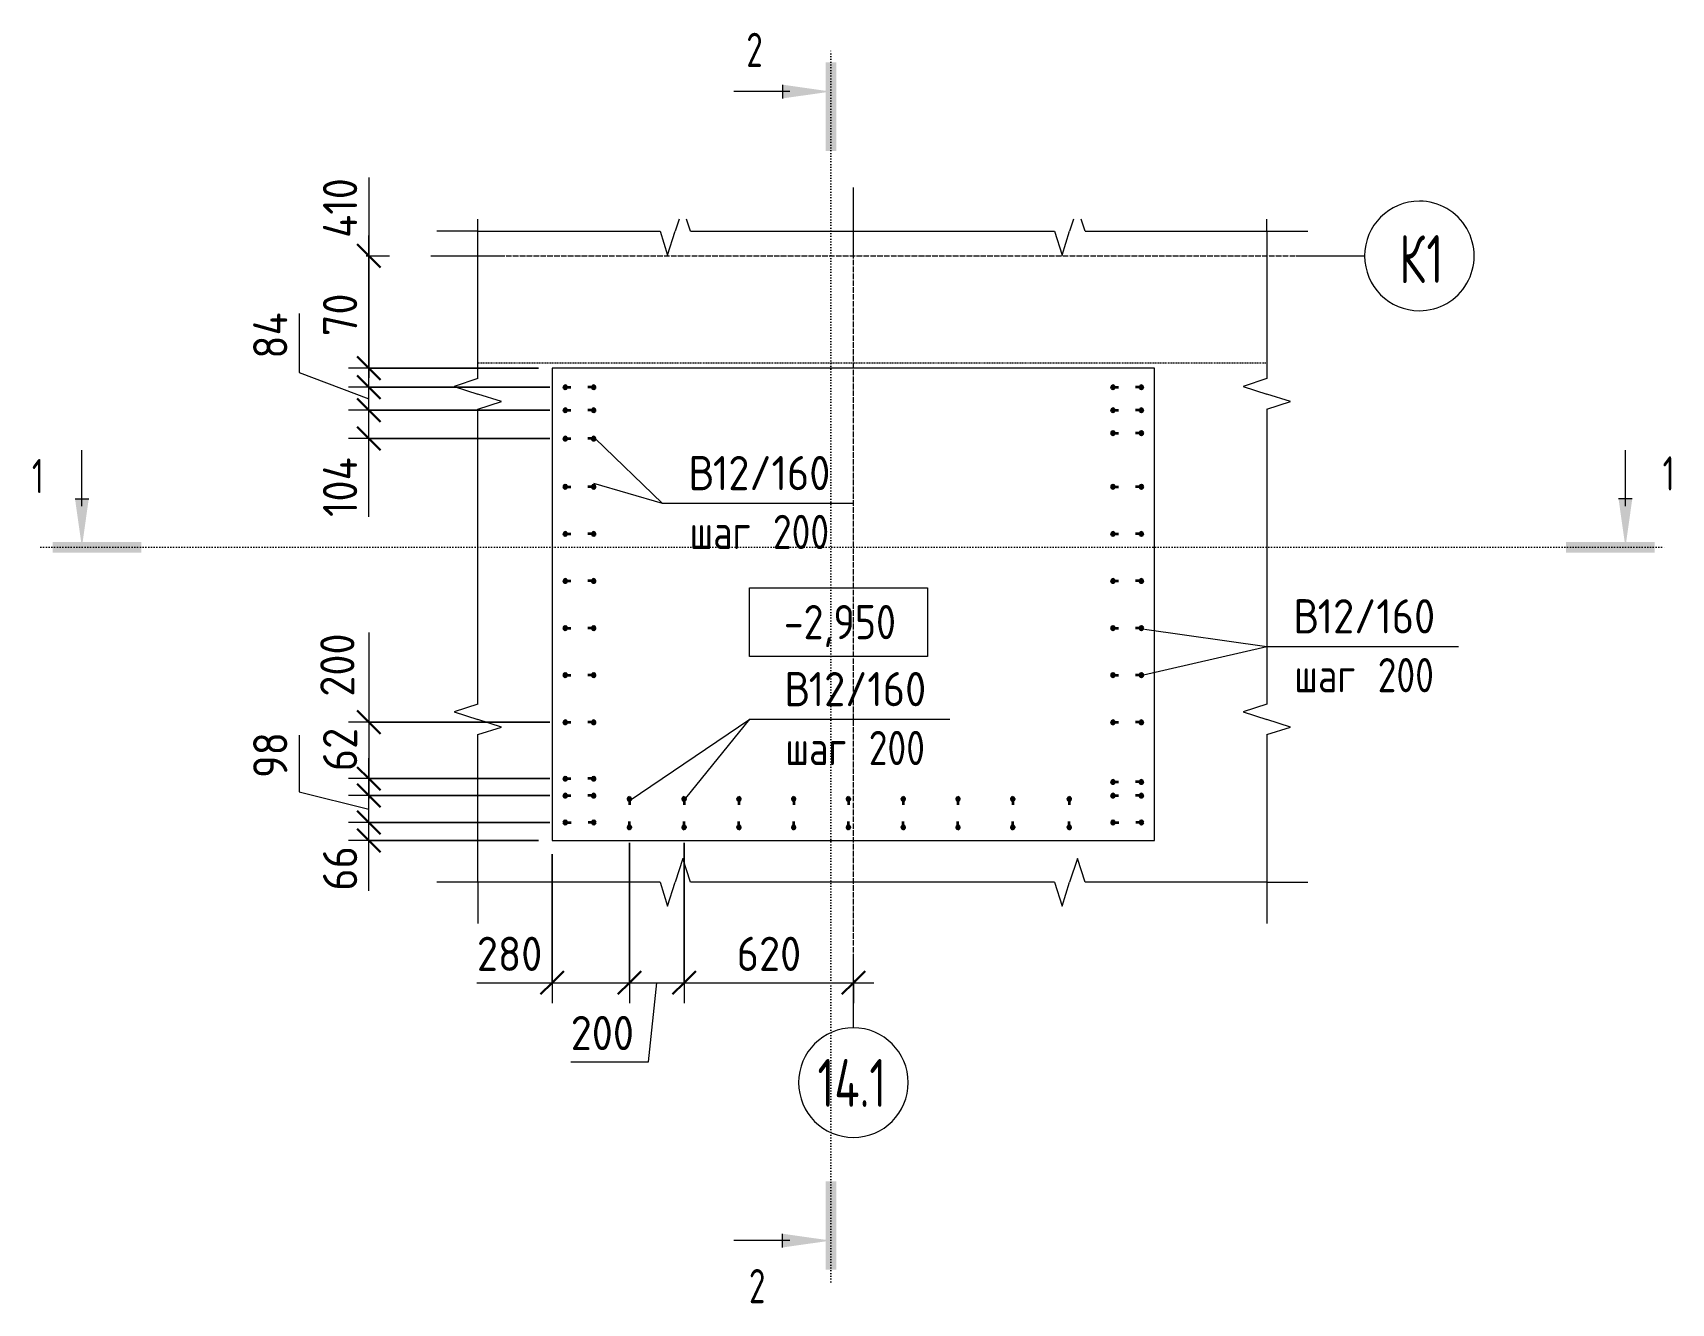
# Model space of a CAD drawing. Header units: millimetres. Extents: x -39709 to 12452, y -4989 to 80275.
# Drawn here: x -11081 to -5097, y 75360 to 80000 of the extents above.
import ezdxf

# ---------------------------------------------------------------- set-up
doc = ezdxf.new("R2010")
doc.units = ezdxf.units.MM
for name, pattern in [('01 Штриховая _4 мм_', [6, 3.5, -2.5]), ('02 Штрихпунктирная _20 мм_', [25, 20, -2.5, 0, -2.5]), ('04 Пунктир 10мм', [10, 0, -10])]:
    doc.linetypes.add(name, pattern=pattern)
for name, color, linetype, lineweight in [('AA_Dim', 7, 'Continuous', 9), ('AA_Dim-50', 7, 'Continuous', 9), ('AA_Oformlenie', 7, 'Continuous', 9), ('AA_Razrez', 7, 'Continuous', 9), ('AA_Vinoska', 7, 'Continuous', 9), ('AA_Visotnaya otmetka', 7, 'Continuous', 9), ('AF_Stena_Опалубка', 253, 'Continuous', 20), ('KR_Armatura', 7, 'Continuous', 20), ('KR_Armatura_Tonkie', 7, 'Continuous', 20), ('KR_Fundament', 7, 'Continuous', 20), ('Оси', 7, 'Continuous', 9)]:
    doc.layers.add(name, color=color, linetype=linetype, lineweight=lineweight)
doc.styles.add('ISOCPEUR', font='isocpeur.TTF', dxfattribs={"width": 0.7, "height": 175})
doc.styles.add('ISOCPEUR_1', font='isocpeur.TTF', dxfattribs={"width": 0.85, "height": 125})
doc.styles.add('ISOCPEUR_3', font='isocpeur.TTF', dxfattribs={"width": 0.7, "height": 125})
doc.styles.add('ISOCPEUR_4', font='isocpeur.TTF', dxfattribs={"width": 0.9, "height": 125})
doc.styles.add('ISOCPEUR_5', font='isocpeur.TTF', dxfattribs={"width": 0.8, "height": 125})
doc.dimstyles.new('00_Точн_3_знака__прозр_', dxfattribs={"dimscale": 304.8, "dimtxt": 125.344371, "dimasz": 0.278871, "dimexe": 0.246063, "dimexo": 0.164042, "dimgap": 0.016404, "dimtad": 1, "dimdec": 3, "dimrnd": 0.001, "dimdsep": 46, "dimtxsty": 'ISOCPEUR_4', "dimblk1": 'OBLIQUE', "dimblk2": 'OBLIQUE', "dimsah": 1, "dimcen": 0.09, "dimdle": 0.246063, "dimazin": 0, "dimtfac": 1, "dimtdec": 4, "dimtix": 1, "dimtmove": 1, "dimatfit": 3, "dimfxl": 1, "dimtvp": 1, "dimtolj": 1, "dimtzin": 0, "dimlwd": 18, "dimlwe": 18, "dimarcsym": 2})
doc.dimstyles.new('05_Округл_1мм__прозр_', dxfattribs={"dimscale": 304.8, "dimtxt": 125.344371, "dimasz": 0.278871, "dimexe": 0.246063, "dimexo": 0.164042, "dimgap": 0.016404, "dimtad": 1, "dimdec": 0, "dimdsep": 46, "dimtxsty": 'ISOCPEUR_4', "dimblk1": 'OBLIQUE', "dimblk2": 'OBLIQUE', "dimsah": 1, "dimcen": 0.09, "dimdle": 0.246063, "dimazin": 0, "dimtfac": 1, "dimtdec": 4, "dimtix": 1, "dimtmove": 1, "dimatfit": 3, "dimfxl": 1, "dimtvp": 1, "dimtolj": 1, "dimtzin": 0, "dimlwd": 18, "dimlwe": 18, "dimarcsym": 2})
doc.dimstyles.new('05_Округл_50мм__непрозр_', dxfattribs={"dimscale": 304.8, "dimtxt": 125.344371, "dimasz": 0.278871, "dimexe": 0.246063, "dimexo": 0.164042, "dimgap": 0.049213, "dimtad": 1, "dimdec": 0, "dimrnd": 50, "dimdsep": 46, "dimtxsty": 'ISOCPEUR_4', "dimblk1": 'OBLIQUE', "dimblk2": 'OBLIQUE', "dimsah": 1, "dimcen": 0.09, "dimdle": 0.246063, "dimazin": 0, "dimtfac": 1, "dimtdec": 4, "dimtix": 1, "dimtmove": 1, "dimatfit": 3, "dimfxl": 1, "dimtvp": 1, "dimtfill": 1, "dimtolj": 1, "dimtzin": 0, "dimlwd": 18, "dimlwe": 18, "dimarcsym": 2})
doc.dimstyles.new('05_Округл_5мм__прозр_', dxfattribs={"dimscale": 304.8, "dimtxt": 125.344371, "dimasz": 0.278871, "dimexe": 0.246063, "dimexo": 0.164042, "dimgap": 0.016404, "dimtad": 1, "dimdec": 0, "dimrnd": 5, "dimdsep": 46, "dimtxsty": 'ISOCPEUR_4', "dimblk1": 'OBLIQUE', "dimblk2": 'OBLIQUE', "dimsah": 1, "dimcen": 0.09, "dimdle": 0.246063, "dimazin": 0, "dimtfac": 1, "dimtdec": 4, "dimtix": 1, "dimtmove": 1, "dimatfit": 3, "dimfxl": 1, "dimtvp": 1, "dimtolj": 1, "dimtzin": 0, "dimlwd": 18, "dimlwe": 18, "dimarcsym": 2})
doc.dimstyles.new('05_Округл_5мм__прозр__1', dxfattribs={"dimscale": 304.8, "dimtxt": 125.344371, "dimasz": 0.278871, "dimexe": 0.246063, "dimexo": 0.164042, "dimgap": 0.016404, "dimtad": 1, "dimdec": 0, "dimrnd": 5, "dimdsep": 46, "dimtxsty": 'ISOCPEUR_4', "dimblk1": 'OBLIQUE', "dimblk2": 'OBLIQUE', "dimsah": 1, "dimcen": 0.09, "dimdle": 0.246063, "dimazin": 0, "dimtfac": 1, "dimtdec": 4, "dimtix": 1, "dimtmove": 0, "dimatfit": 3, "dimfxl": 1, "dimtvp": 1, "dimtolj": 1, "dimtzin": 0, "dimlwd": 18, "dimlwe": 18, "dimarcsym": 2})

msp = doc.modelspace()

# ---------------------------------------------------------------- texts
at = {"layer": 'AA_Razrez', "char_height": 125, "attachment_point": 1, "style": 'ISOCPEUR_3'}
for s, insert, width in [('\\fISOCPEUR|b0|i0|c204|p34|;\\W.7;2', (-8474.7566, 80000.0415), 75.759469), ('\\fISOCPEUR|b0|i0|c204|p34|;\\W.7;1', (-11083.6692, 78443.4266), 53.312219), ('\\fISOCPEUR|b0|i0|c204|p34|;\\W.7;1', (-5128.7255, 78453.0137), 53.312219), ('\\fISOCPEUR|b0|i0|c204|p34|;\\W.7;2', (-8465.1695, 75485.1249), 75.759469)]:
    msp.add_mtext(s, dxfattribs=dict(at, insert=insert, width=width))
at = {"layer": 'AA_Vinoska', "char_height": 125, "attachment_point": 1}
for s, insert, width, style in [('\\fISOCPEUR|b0|i0|c204|p34|;\\W.9;В', (-8686.331, 78454.4852), 108.227812, 'ISOCPEUR_4'), ('\\fISOCPEUR|b0|i0|c204|p34|;\\W.9;В', (-8686.331, 78454.4852), 108.227812, 'ISOCPEUR_4'), ('12/160', (-8597.0341, 78454.4852), 526.708687, 'ISOCPEUR_4'), ('12/160', (-8597.0341, 78454.4852), 526.708687, 'ISOCPEUR_4'), ('шаг', (-8682.256, 78239.5326), 291.81425, 'ISOCPEUR_5'), (' 200', (-8441.4852, 78239.5326), 333.502, 'ISOCPEUR_5'), ('\\fISOCPEUR|b0|i0|c204|p34|;\\W.9;В', (-6477.779, 77931.3914), 108.227812, 'ISOCPEUR_4'), ('\\fISOCPEUR|b0|i0|c204|p34|;\\W.9;В', (-6477.779, 77931.3914), 108.227812, 'ISOCPEUR_4'), ('12/160', (-6388.4821, 77931.3914), 526.708687, 'ISOCPEUR_4'), ('12/160', (-6388.4821, 77931.3914), 526.708687, 'ISOCPEUR_4'), ('\\fISOCPEUR|b0|i0|c204|p34|;\\W.9;В', (-8336.331, 77665.4467), 108.227812, 'ISOCPEUR_4'), ('\\fISOCPEUR|b0|i0|c204|p34|;\\W.9;В', (-8336.331, 77665.4467), 108.227812, 'ISOCPEUR_4'), ('12/160', (-8247.0341, 77665.4467), 526.708687, 'ISOCPEUR_4'), ('12/160', (-8247.0341, 77665.4467), 526.708687, 'ISOCPEUR_4'), ('шаг', (-6473.704, 77716.4388), 291.81425, 'ISOCPEUR_5'), (' 200', (-6232.9332, 77716.4388), 333.502, 'ISOCPEUR_5'), (' 200', (-8091.4852, 77450.4941), 333.502, 'ISOCPEUR_5'), ('шаг', (-8332.256, 77450.4941), 291.81425, 'ISOCPEUR_5')]:
    msp.add_mtext(s, dxfattribs=dict(at, insert=insert, width=width, style=style))
at = {"layer": 'AA_Visotnaya otmetka', "insert": (-8337.9945, 77910.2037), "char_height": 125, "width": 479.798668, "attachment_point": 1, "line_spacing_factor": 1.135194, "style": 'ISOCPEUR_1'}
msp.add_mtext('-2,950', dxfattribs=at)
at = {"layer": 'Оси', "char_height": 175, "attachment_point": 1, "style": 'ISOCPEUR'}
for s, insert, width in [('\\fISOCPEUR|b0|i0|c204|p34|;\\W.7;К', (-6090.5182, 79261.2133), 120.653969), ('\\fISOCPEUR|b0|i0|c204|p34|;\\W.7;1', (-5990.9687, 79261.2133), 75.759469), ('14.1', (-8214.7057, 76252.0882), 317.067406)]:
    msp.add_mtext(s, dxfattribs=dict(at, insert=insert, width=width))

# ---------------------------------------------------------------- blocks, each defined once
blk = doc.blocks.new('265_Выпуск П одной длины _НесАрм_РабПлоск_ - В1 _d12_ t250-4071037-Схема расположения арматурных выпусков вундаментной плиты  в_о 14_1-К1')
at = {"layer": 'KR_Armatura_Tonkie', "lineweight": 35}
for points in [[(0, 0), (-1.5, 3.9), (-1.8, 4.2), (-4.4, 5.8), (-7.6, 5.8), (-10.2, 4.2), (-11.8, 1.6), (-12, 0), (-11.2, -3), (-9, -5.2), (-6, -6), (-3, -5.2), (-1.5, -3.8), (-0.2, -1.6)], [(103.8, 1.6), (103.2, 3), (101, 5.2), (98, 6), (95, 5.2), (92.8, 3), (92.2, 1.6), (92.2, -1.6), (93.7, -3.9), (95, -5.2), (98, -6), (99.6, -5.8), (102.2, -4.2), (103.8, -1.6)]]:
    blk.add_hatch(color=256, dxfattribs=at).paths.add_polyline_path(points)
at = {"layer": 'KR_Armatura'}
for centre in [(-6, 0), (98, 0)]:
    blk.add_circle(centre, 6, dxfattribs=at)
at = {"layer": 'KR_Armatura_Tonkie', "lineweight": 35}
for p, q in [((0, 0), (15, 0)), ((92, 0), (77, 0))]:
    blk.add_line(p, q, dxfattribs=at)
for centre, start, end in [((-6, 0), 360, 180), ((-6, 0), 180, 360), ((98, 0), 360, 180), ((98, 0), 180, 360)]:
    blk.add_arc(centre, 6, start, end, dxfattribs=at)
blk = doc.blocks.new('265_Выпуск П одной длины _НесАрм_РабПлоск_ - В1 _d12_ t250-V2-Схема расположения арматурных выпусков вундаментной плиты  в_о 14_1-К1')
at = {"layer": 'KR_Armatura_Tonkie', "lineweight": 35}
for points in [[(-6, 6), (-9, 5.2), (-10.2, 4.2), (-11.8, 1.6), (-12, 0), (-11.2, -3), (-9, -5.2), (-6, -6), (-2.3, -4.7), (-1.8, -4.2), (-0.2, -1.6), (0, 0), (-0.8, 3), (-2.3, 4.6), (-4.4, 5.8)], [(98, 6), (95, 5.2), (92.8, 3), (92.2, 1.6), (92.2, -1.6), (92.8, -3), (95, -5.2), (98, -6), (99.6, -5.8), (102.2, -4.2), (103.8, -1.6), (103.8, 1.6), (103.2, 3), (101, 5.2), (99.6, 5.8)]]:
    blk.add_hatch(color=256, dxfattribs=at).paths.add_polyline_path(points)
at = {"layer": 'KR_Armatura'}
for centre in [(-6, 0), (98, 0)]:
    blk.add_circle(centre, 6, dxfattribs=at)
at = {"layer": 'KR_Armatura_Tonkie', "lineweight": 35}
for p, q in [((0, 0), (15, 0)), ((92, 0), (77, 0))]:
    blk.add_line(p, q, dxfattribs=at)
for centre, start, end in [((-6, 0), 360, 180), ((-6, 0), 180, 360), ((98, 0), 360, 180), ((98, 0), 180, 360)]:
    blk.add_arc(centre, 6, start, end, dxfattribs=at)
blk = doc.blocks.new('011_Прямоугольник обрыва _ЭлУзла_ - 011_Прямоугольник обрыва _ЭлУзла_-4164716-Схема расположения арматурных выпусков вундаментной плиты  в_о 14_1-К1')
at = {"layer": 'AA_Oformlenie'}
for p, q in [((0, -538.1), (0, 0)), ((0, 0), (665.3, 0)), ((776.6, 0), (2105.8, 0)), ((2217.1, 0), (2881.1, 0)), ((2881.1, 0), (2881.1, -538.1)), ((0, -1726.9), (0, -649.4)), ((2881.1, -649.4), (2881.1, -1726.9)), ((0, -2377.6), (0, -1838.2)), ((2881.1, -1838.2), (2881.1, -2377.6)), ((665.3, -2377.6), (0, -2377.6)), ((2105.8, -2377.6), (776.6, -2377.6)), ((2881.1, -2377.6), (2217.1, -2377.6))]:
    blk.add_line(p, q, dxfattribs=at)
blk = doc.blocks.new('Ось сетки - d_4мм-2765513-Схема расположения арматурных выпусков вундаментной плиты  в_о 14_1-К1')
at = {"layer": 'Оси'}
for start, end in [(360, 180), (360, 180), (180, 360), (180, 360)]:
    blk.add_arc((0, 0), 4, start, end, dxfattribs=at)
blk = doc.blocks.new('Разрез - Номер узла_ сзади-394133-Схема расположения арматурных выпусков вундаментной плиты  в_о 14_1-К1')
at = {"layer": 'AA_Razrez'}
for points in [[(7.33, 0.4), (7.33, -0.39), (0.87, -0.39), (0.87, 0.4)], [(3.5, -3.53), (2.5, -3.53), (3, 0)]]:
    blk.add_hatch(color=256, dxfattribs=at).paths.add_polyline_path(points)
for p, q in [((2.5, -3.53), (3.5, -3.53)), ((3, -3), (3, -7.1))]:
    blk.add_line(p, q, dxfattribs=at)
blk = doc.blocks.new('Разрез - Номер узла_ спереди-394134-Схема расположения арматурных выпусков вундаментной плиты  в_о 14_1-К1')
at = {"layer": 'AA_Razrez'}
for points in [[(7.33, 0.4), (7.33, -0.39), (0.87, -0.39), (0.87, 0.4)], [(3.5, -3.53), (2.5, -3.53), (3, 0)]]:
    blk.add_hatch(color=256, dxfattribs=at).paths.add_polyline_path(points)
for p, q in [((2.5, -3.53), (3.5, -3.53)), ((3, -3), (3, -7.1))]:
    blk.add_line(p, q, dxfattribs=at)
blk = doc.blocks.new('Высотные отметки - Рамка вверх-400294-Схема расположения арматурных выпусков вундаментной плиты  в_о 14_1-К1')
at = {"layer": 'AA_Vinoska'}
for p, q in [((-13, 0), (-13, 5)), ((-13, 5), (0, 5)), ((0, 5), (0, 0)), ((0, 0), (-13, 0))]:
    blk.add_line(p, q, dxfattribs=at)
blk = doc.blocks.new('DIMBLOCK40-Схема расположения арматурных выпусков вундаментной плиты  в_о 14_1-К1')
at = {"layer": 'AA_Dim-50', "lineweight": 18}
for p, q in [((-9192.3, 78621.5), (-9927.9, 78621.5)), ((-9852.9, 78443), (-9852.9, 78621.5)), ((-9852.9, 78621.5), (-9192.3, 78621.5)), ((-9852.9, 78501.6), (-9852.9, 78569.7)), ((-9192.3, 78518), (-9927.9, 78518)), ((-9852.9, 78518), (-9192.3, 78518)), ((-9852.9, 78231.7), (-9852.9, 78501.6))]:
    blk.add_line(p, q, dxfattribs=at)
at = {"layer": 'AA_Dim-50', "lineweight": 30}
for p, q in [((-9852.9, 78621.5), (-9895.4, 78664)), ((-9852.9, 78621.5), (-9810.4, 78579)), ((-9852.9, 78518), (-9895.4, 78560.5)), ((-9852.9, 78518), (-9810.4, 78475.5))]:
    blk.add_line(p, q, dxfattribs=at)
at = {"layer": 'AA_Dim-50', "color": 0, "lineweight": 18, "insert": (-10020.8, 78231.7), "char_height": 125, "width": 263.933, "attachment_point": 1, "rotation": 90, "line_spacing_factor": 1.135194, "style": 'ISOCPEUR_4'}
blk.add_mtext('104', dxfattribs=at)
blk = doc.blocks.new('_Oblique')
at = {"color": 0, "linetype": 'ByBlock', "lineweight": -2}
blk.add_line((-0.5, -0.5), (0.5, 0.5), dxfattribs=at)
blk = doc.blocks.new('DIMBLOCK41-Схема расположения арматурных выпусков вундаментной плиты  в_о 14_1-К1')
at = {"layer": 'AA_Dim-50', "lineweight": 18}
for p, q in [((-10107.9, 78975.1), (-10107.9, 78759.6)), ((-10107.9, 78759.6), (-9852.9, 78663.5)), ((-9192.3, 78705.5), (-9927.9, 78705.5)), ((-9852.9, 78621.5), (-9852.9, 78705.5)), ((-9852.9, 78705.5), (-9192.3, 78705.5)), ((-9192.3, 78621.5), (-9927.9, 78621.5)), ((-9852.9, 78621.5), (-9192.3, 78621.5))]:
    blk.add_line(p, q, dxfattribs=at)
at = {"layer": 'AA_Dim-50', "lineweight": 30}
for p, q in [((-9852.9, 78705.5), (-9895.4, 78748)), ((-9852.9, 78705.5), (-9810.4, 78663)), ((-9852.9, 78621.5), (-9895.4, 78664)), ((-9852.9, 78621.5), (-9810.4, 78579))]:
    blk.add_line(p, q, dxfattribs=at)
at = {"layer": 'AA_Dim-50', "color": 0, "lineweight": 18, "insert": (-10275.8, 78809.6), "char_height": 125, "width": 198.659, "attachment_point": 1, "rotation": 90, "line_spacing_factor": 1.135194, "style": 'ISOCPEUR_4'}
blk.add_mtext('84', dxfattribs=at)
blk = doc.blocks.new('DIMBLOCK42-Схема расположения арматурных выпусков вундаментной плиты  в_о 14_1-К1')
at = {"layer": 'AA_Dim-50', "lineweight": 18}
for p, q in [((-9852.9, 79048.1), (-9852.9, 78842)), ((-9852.9, 78842), (-9852.9, 78740.2)), ((-9233.9, 78775), (-9927.9, 78775)), ((-9852.9, 78705.5), (-9852.9, 78775)), ((-9852.9, 78775), (-9233.9, 78775)), ((-9192.3, 78705.5), (-9927.9, 78705.5)), ((-9852.9, 78705.5), (-9192.3, 78705.5))]:
    blk.add_line(p, q, dxfattribs=at)
at = {"layer": 'AA_Dim-50', "lineweight": 30}
for p, q in [((-9852.9, 78775), (-9895.4, 78817.5)), ((-9852.9, 78705.5), (-9895.4, 78748)), ((-9852.9, 78775), (-9810.4, 78732.5)), ((-9852.9, 78705.5), (-9810.4, 78663))]:
    blk.add_line(p, q, dxfattribs=at)
at = {"layer": 'AA_Dim-50', "color": 0, "lineweight": 18, "insert": (-10020.8, 78892), "char_height": 125, "width": 187.307, "attachment_point": 1, "rotation": 90, "line_spacing_factor": 1.135194, "style": 'ISOCPEUR_4'}
blk.add_mtext('70', dxfattribs=at)
blk = doc.blocks.new('DIMBLOCK43-Схема расположения арматурных выпусков вундаментной плиты  в_о 14_1-К1')
at = {"layer": 'AA_Dim-50', "lineweight": 18}
for p, q in [((-9852.9, 79470.9), (-9852.9, 79201)), ((-9852.9, 78775), (-9852.9, 79260)), ((-9863, 79185), (-9777.9, 79185)), ((-9852.9, 79185), (-9863, 79185)), ((-9852.9, 79201), (-9852.9, 78980)), ((-9233.9, 78775), (-9927.9, 78775)), ((-9852.9, 78775), (-9233.9, 78775))]:
    blk.add_line(p, q, dxfattribs=at)
at = {"layer": 'AA_Dim-50', "lineweight": 30}
for p, q in [((-9852.9, 79185), (-9895.4, 79227.5)), ((-9852.9, 79185), (-9810.4, 79142.5)), ((-9852.9, 78775), (-9895.4, 78817.5)), ((-9852.9, 78775), (-9810.4, 78732.5))]:
    blk.add_line(p, q, dxfattribs=at)
at = {"layer": 'AA_Dim-50', "color": 0, "lineweight": 18, "insert": (-10020.8, 79251), "char_height": 125, "width": 263.933, "attachment_point": 1, "rotation": 90, "line_spacing_factor": 1.135194, "style": 'ISOCPEUR_4'}
blk.add_mtext('410', dxfattribs=at)
blk = doc.blocks.new('DIMBLOCK44-Схема расположения арматурных выпусков вундаментной плиты  в_о 14_1-К1')
at = {"layer": 'AA_Dim-50', "lineweight": 30}
for p, q in [((-9852.9, 77116), (-9895.4, 77158.5)), ((-9852.9, 77050), (-9895.4, 77092.5)), ((-9852.9, 77116), (-9810.4, 77073.5)), ((-9852.9, 77050), (-9810.4, 77007.5))]:
    blk.add_line(p, q, dxfattribs=at)
at = {"layer": 'AA_Dim-50', "lineweight": 18}
for p, q in [((-9191.9, 77116), (-9927.9, 77116)), ((-9852.9, 76975), (-9852.9, 77116)), ((-9852.9, 77116), (-9191.9, 77116)), ((-9852.9, 77072.8), (-9852.9, 77083)), ((-9852.9, 76866.7), (-9852.9, 77072.8)), ((-9233.9, 77050), (-9927.9, 77050)), ((-9852.9, 77050), (-9233.9, 77050))]:
    blk.add_line(p, q, dxfattribs=at)
at = {"layer": 'AA_Dim-50', "color": 0, "lineweight": 18, "insert": (-10020.8, 76866.7), "char_height": 125, "width": 187.307, "attachment_point": 1, "rotation": 90, "line_spacing_factor": 1.135194, "style": 'ISOCPEUR_4'}
blk.add_mtext('66', dxfattribs=at)
blk = doc.blocks.new('DIMBLOCK45-Схема расположения арматурных выпусков вундаментной плиты  в_о 14_1-К1')
at = {"layer": 'AA_Dim-50', "lineweight": 18}
for p, q in [((-10107.9, 77434.3), (-10107.9, 77228.2)), ((-10107.9, 77228.2), (-9852.9, 77165)), ((-9192.3, 77214), (-9927.9, 77214)), ((-9852.9, 77116), (-9852.9, 77214)), ((-9852.9, 77214), (-9192.3, 77214)), ((-9191.9, 77116), (-9927.9, 77116)), ((-9852.9, 77116), (-9191.9, 77116))]:
    blk.add_line(p, q, dxfattribs=at)
at = {"layer": 'AA_Dim-50', "lineweight": 30}
for p, q in [((-9852.9, 77214), (-9895.4, 77256.5)), ((-9852.9, 77214), (-9810.4, 77171.5)), ((-9852.9, 77116), (-9895.4, 77158.5)), ((-9852.9, 77116), (-9810.4, 77073.5))]:
    blk.add_line(p, q, dxfattribs=at)
at = {"layer": 'AA_Dim-50', "color": 0, "lineweight": 18, "insert": (-10275.8, 77278.2), "char_height": 125, "width": 187.307, "attachment_point": 1, "rotation": 90, "line_spacing_factor": 1.135194, "style": 'ISOCPEUR_4'}
blk.add_mtext('98', dxfattribs=at)
blk = doc.blocks.new('DIMBLOCK46-Схема расположения арматурных выпусков вундаментной плиты  в_о 14_1-К1')
at = {"layer": 'AA_Dim-50', "lineweight": 18}
for p, q in [((-9852.9, 77459.2), (-9852.9, 77253.1)), ((-9852.9, 77214), (-9852.9, 77351)), ((-9192.3, 77276), (-9927.9, 77276)), ((-9852.9, 77276), (-9192.3, 77276)), ((-9852.9, 77253.1), (-9852.9, 77245)), ((-9192.3, 77214), (-9927.9, 77214)), ((-9852.9, 77214), (-9192.3, 77214))]:
    blk.add_line(p, q, dxfattribs=at)
at = {"layer": 'AA_Dim-50', "lineweight": 30}
for p, q in [((-9852.9, 77276), (-9895.4, 77318.5)), ((-9852.9, 77214), (-9895.4, 77256.5)), ((-9852.9, 77276), (-9810.4, 77233.5)), ((-9852.9, 77214), (-9810.4, 77171.5))]:
    blk.add_line(p, q, dxfattribs=at)
at = {"layer": 'AA_Dim-50', "color": 0, "lineweight": 18, "insert": (-10020.8, 77303.1), "char_height": 125, "width": 187.307, "attachment_point": 1, "rotation": 90, "line_spacing_factor": 1.135194, "style": 'ISOCPEUR_4'}
blk.add_mtext('62', dxfattribs=at)
blk = doc.blocks.new('DIMBLOCK47-Схема расположения арматурных выпусков вундаментной плиты  в_о 14_1-К1')
at = {"layer": 'AA_Dim-50', "lineweight": 18}
for p, q in [((-9852.9, 77809.5), (-9852.9, 77525.3)), ((-9852.9, 77557), (-9852.9, 77201)), ((-9192.3, 77482), (-9927.9, 77482)), ((-9852.9, 77525.3), (-9852.9, 77379)), ((-9852.9, 77482), (-9192.3, 77482)), ((-9192.3, 77276), (-9927.9, 77276)), ((-9852.9, 77276), (-9192.3, 77276))]:
    blk.add_line(p, q, dxfattribs=at)
at = {"layer": 'AA_Dim-50', "lineweight": 30}
for p, q in [((-9852.9, 77482), (-9895.4, 77524.5)), ((-9852.9, 77482), (-9810.4, 77439.5)), ((-9852.9, 77276), (-9895.4, 77318.5)), ((-9852.9, 77276), (-9810.4, 77233.5))]:
    blk.add_line(p, q, dxfattribs=at)
at = {"layer": 'AA_Dim-50', "color": 0, "lineweight": 18, "insert": (-10030.8, 77575.3), "char_height": 125, "width": 280.961, "attachment_point": 1, "rotation": 90, "line_spacing_factor": 1.135194, "style": 'ISOCPEUR_4', "bg_fill": 3, "box_fill_scale": 1.25, "bg_fill_color": 256, "bg_fill_true_color": 13158600, "bg_fill_transparency": 0}
blk.add_mtext('200', dxfattribs=at)
blk = doc.blocks.new('DIMBLOCK48-Схема расположения арматурных выпусков вундаментной плиты  в_о 14_1-К1')
at = {"layer": 'AA_Dim-50', "lineweight": 18}
for p, q in [((-8901.9, 77042), (-8901.9, 76455.8)), ((-8901.9, 76530.8), (-8901.9, 77042)), ((-9183.9, 77000), (-9183.9, 76455.8)), ((-9183.9, 76530.8), (-9183.9, 77000)), ((-9458.8, 76530.8), (-9174.6, 76530.8)), ((-9258.9, 76530.8), (-8901.9, 76530.8)), ((-9174.6, 76530.8), (-9042.9, 76530.8))]:
    blk.add_line(p, q, dxfattribs=at)
at = {"layer": 'AA_Dim-50', "lineweight": 30}
for p, q in [((-9183.9, 76530.8), (-9226.4, 76488.3)), ((-9183.9, 76530.8), (-9141.4, 76573.3)), ((-8901.9, 76530.8), (-8944.4, 76488.3)), ((-8901.9, 76530.8), (-8859.4, 76573.3))]:
    blk.add_line(p, q, dxfattribs=at)
at = {"layer": 'AA_Dim-50', "color": 0, "lineweight": 18, "insert": (-9458.8, 76698.7), "char_height": 125, "width": 280.961, "attachment_point": 1, "line_spacing_factor": 1.135194, "style": 'ISOCPEUR_4'}
blk.add_mtext('280', dxfattribs=at)
blk = doc.blocks.new('DIMBLOCK49-Схема расположения арматурных выпусков вундаментной плиты  в_о 14_1-К1')
at = {"layer": 'AA_Dim-50', "lineweight": 18}
for p, q in [((-8901.9, 77042), (-8901.9, 76455.8)), ((-8901.9, 76530.8), (-8901.9, 77042)), ((-8701.9, 77042), (-8701.9, 76455.8)), ((-8701.9, 76530.8), (-8701.9, 77042)), ((-8901.9, 76530.8), (-8701.9, 76530.8)), ((-8831.9, 76241.7), (-8801.9, 76530.8)), ((-9116.1, 76241.7), (-8831.9, 76241.7))]:
    blk.add_line(p, q, dxfattribs=at)
at = {"layer": 'AA_Dim-50', "lineweight": 30}
for p, q in [((-8901.9, 76530.8), (-8944.4, 76488.3)), ((-8901.9, 76530.8), (-8859.4, 76573.3)), ((-8701.9, 76530.8), (-8744.4, 76488.3)), ((-8701.9, 76530.8), (-8659.4, 76573.3))]:
    blk.add_line(p, q, dxfattribs=at)
at = {"layer": 'AA_Dim-50', "color": 0, "lineweight": 18, "insert": (-9116.1, 76409.5), "char_height": 125, "width": 280.961, "attachment_point": 1, "line_spacing_factor": 1.135194, "style": 'ISOCPEUR_4'}
blk.add_mtext('200', dxfattribs=at)
blk = doc.blocks.new('DIMBLOCK50-Схема расположения арматурных выпусков вундаментной плиты  в_о 14_1-К1')
at = {"layer": 'AA_Dim-50', "lineweight": 18}
for p, q in [((-8701.9, 77042), (-8701.9, 76455.8)), ((-8701.9, 76530.8), (-8701.9, 77042)), ((-8701.9, 76530.8), (-8008.9, 76530.8)), ((-8083.9, 76540.9), (-8083.9, 76455.8)), ((-8083.9, 76530.8), (-8083.9, 76540.9))]:
    blk.add_line(p, q, dxfattribs=at)
at = {"layer": 'AA_Dim-50', "lineweight": 30}
for p, q in [((-8701.9, 76530.8), (-8744.4, 76488.3)), ((-8701.9, 76530.8), (-8659.4, 76573.3)), ((-8083.9, 76530.8), (-8126.4, 76488.3)), ((-8083.9, 76530.8), (-8041.4, 76573.3))]:
    blk.add_line(p, q, dxfattribs=at)
at = {"layer": 'AA_Dim-50', "color": 0, "lineweight": 18, "insert": (-8510, 76698.7), "char_height": 125, "width": 280.961, "attachment_point": 1, "line_spacing_factor": 1.135194, "style": 'ISOCPEUR_4'}
blk.add_mtext('620', dxfattribs=at)
blk = doc.blocks.new('042_М_Арматуры - Диам длина поз _ Комментарий-3662934-Схема расположения арматурных выпусков вундаментной плиты  в_о 14_1-К1')
at = {"layer": 'AA_Vinoska'}
blk.add_line((-7, 0), (7, 0), dxfattribs=at)

# ---------------------------------------------------------------- dimensions: what is measured, and where the dimension line sits
at = {"layer": 'AA_Dim', "lineweight": 18}
for base, p1, p2, dimstyle, override, picture, middle in [((-9852.9188, 79184.9563), (-9183.9154, 78774.9563), (-9913.0229, 79184.9563), '05_Округл_1мм__прозр_', {"dimpost": '<>', "dimfxl": 836.4794}, 'DIMBLOCK43-Схема расположения арматурных выпусков вундаментной плиты  в_о 14_1-К1', (-9937.4253, 79382.9624)), ((-9852.9188353764, 78774.9562929968), (-9142.3110699584, 78705.4562929967), (-9183.9153841695, 78774.9562929968), '05_Округл_1мм__прозр_', {"dimpost": '<>', "dimfxl": 81.001043}, 'DIMBLOCK42-Схема расположения арматурных выпусков вундаментной плиты  в_о 14_1-К1', (-9937.4253121935, 78985.6253952511)), ((-9852.9188, 78705.4563), (-9142.3111, 78621.4563), (-9142.3111, 78705.4563), '05_Округл_1мм__прозр_', {"dimpost": '<>', "dimfxl": 84}, 'DIMBLOCK41-Схема расположения арматурных выпусков вундаментной плиты  в_о 14_1-К1', (-10192.4253, 78908.9021)), ((-9852.9188353764, 78621.4562929968), (-9142.3110699584, 78517.9562929968), (-9142.3110699584, 78621.4562929967), '05_Округл_1мм__прозр_', {"dimpost": '<>', "dimfxl": 103.5}, 'DIMBLOCK40-Схема расположения арматурных выпусков вундаментной плиты  в_о 14_1-К1', (-9937.4253121935, 78363.6642317722)), ((-9852.9188, 77275.9563), (-9142.3111, 77213.9563), (-9142.3111, 77275.9563), '00_Точн_3_знака__прозр_', {"dimpost": '<>', "dimfxl": 62}, 'DIMBLOCK46-Схема расположения арматурных выпусков вундаментной плиты  в_о 14_1-К1', (-9937.4253, 77396.7527)), ((-9852.9188, 77213.9563), (-9141.9154, 77115.9563), (-9142.3111, 77213.9563), '00_Точн_3_знака__прозр_', {"dimpost": '<>', "dimfxl": 98.000799}, 'DIMBLOCK45-Схема расположения арматурных выпусков вундаментной плиты  в_о 14_1-К1', (-10192.4253, 77371.8152)), ((-9852.9188, 77115.9563), (-9183.9154, 77049.9563), (-9141.9154, 77115.9563), '00_Точн_3_знака__прозр_', {"dimpost": '<>', "dimfxl": 78.230429}, 'DIMBLOCK44-Схема расположения арматурных выпусков вундаментной плиты  в_о 14_1-К1', (-9937.4253, 76960.3777))]:
    dim = msp.add_linear_dim(base=base, p1=p1, p2=p2, angle=90, dimstyle=dimstyle, override=override, dxfattribs=at)
    dim.commit()
    dim.dimension.update_dxf_attribs({"geometry": picture, "text_midpoint": middle, "dimtype": 160, "text_rotation": 90})
for base, p1, p2, override, picture, middle in [((-8901.9154, 76530.8132), (-9183.9154, 77049.9563), (-8901.9154, 77091.9563), {"dimpost": '<>', "dimfxl": 285.110505}, 'DIMBLOCK48-Схема расположения арматурных выпусков вундаментной плиты  в_о 14_1-К1', (-9318.2833, 76615.3197)), ((-8701.9154, 76530.8132), (-8901.9154, 77091.9563), (-8701.9154, 77091.9563), {"dimpost": '<>', "dimfxl": 200}, 'DIMBLOCK49-Схема расположения арматурных выпусков вундаментной плиты  в_о 14_1-К1', (-8975.5758, 76326.163))]:
    dim = msp.add_linear_dim(base=base, p1=p1, p2=p2, dimstyle='05_Округл_5мм__прозр_', override=override, dxfattribs=at)
    dim.commit()
    dim.dimension.update_dxf_attribs({"geometry": picture, "text_midpoint": middle, "dimtype": 160})
dim = msp.add_linear_dim(base=(-8083.9154, 76530.8132), p1=(-8701.9154, 77091.9563), p2=(-8083.9154, 76590.9173), dimstyle='05_Округл_5мм__прозр__1', override={"dimpost": '<>', "dimfxl": 795.59038}, dxfattribs=at)
dim.commit()
dim.dimension.update_dxf_attribs({"geometry": 'DIMBLOCK50-Схема расположения арматурных выпусков вундаментной плиты  в_о 14_1-К1', "text_midpoint": (-8392.9154, 76598.3132)})

# ---------------------------------------------------------------- linework, layer by layer
at = {"layer": 'AA_Razrez', "linetype": '04 Пунктир 10мм'}
for p, q in [((-8165.7131, 75438.8868), (-8165.7131, 79935.3109)), ((-11051.1479, 78120.8608), (-5114.6968, 78120.8608))]:
    msp.add_line(p, q, dxfattribs=at)
at = {"layer": 'AA_Vinoska'}
for p, q in [((-9455.0214, 79274.9563), (-9455.0214, 79319.3503)), ((-8720.3204, 79319.3503), (-8734.7449, 79274.9563)), ((-8678.4362, 79274.9563), (-8692.8607, 79319.3503)), ((-7279.7674, 79319.3503), (-7294.1919, 79274.9563)), ((-7237.8832, 79274.9563), (-7252.3077, 79319.3503)), ((-6573.9154, 79274.9563), (-6573.9154, 79319.3503)), ((-9455.0214, 79274.9563), (-9605.0214, 79274.9563)), ((-8789.7449, 79274.9563), (-8762.2449, 79188.3538)), ((-8762.2449, 79188.3538), (-8734.7449, 79274.9563)), ((-7349.1919, 79274.9563), (-7321.6919, 79188.3538)), ((-7321.6919, 79188.3538), (-7294.1919, 79274.9563)), ((-6573.9154, 79274.9563), (-6423.9154, 79274.9563)), ((-9455.0214, 78736.8638), (-9541.6715, 78708.7095)), ((-9541.6715, 78708.7095), (-9455.0214, 78680.5551)), ((-9368.4189, 78653.0551), (-9455.0214, 78680.5551)), ((-6573.9154, 78736.8638), (-6660.5655, 78708.7095)), ((-6660.5655, 78708.7095), (-6573.9154, 78680.5551)), ((-6487.3128, 78653.0551), (-6573.9154, 78680.5551)), ((-9455.0214, 78625.5551), (-9368.4189, 78653.0551)), ((-6573.9154, 78625.5551), (-6487.3128, 78653.0551)), ((-9027.0432, 78517.9385), (-8782.338, 78281.9728)), ((-9032.8696, 78354.8017), (-8782.338, 78281.9728)), ((-7020.7882, 77821.9342), (-6573.786, 77758.879)), ((-7024.5461, 77654.8574), (-6573.786, 77758.879)), ((-9455.0214, 77548.0615), (-9541.6715, 77519.9071)), ((-6573.9154, 77548.0615), (-6660.5655, 77519.9071)), ((-9541.6715, 77519.9071), (-9455.0214, 77491.7528)), ((-9368.4189, 77464.2528), (-9455.0214, 77491.7528)), ((-8902.3035, 77195.5609), (-8461.7504, 77492.9343)), ((-8695.2435, 77204.372), (-8461.7504, 77492.9343)), ((-8461.7504, 77492.9343), (-8432.338, 77492.9343)), ((-8461.7504, 77492.9343), (-8432.338, 77492.9343)), ((-6660.5655, 77519.9071), (-6573.9154, 77491.7528)), ((-6487.3128, 77464.2528), (-6573.9154, 77491.7528)), ((-9455.0214, 77436.7528), (-9368.4189, 77464.2528)), ((-6573.9154, 77436.7528), (-6487.3128, 77464.2528)), ((-8706.5906, 76984.0018), (-8734.7449, 76897.3516)), ((-8678.4362, 76897.3516), (-8706.5906, 76984.0018)), ((-7266.0376, 76984.0018), (-7294.1919, 76897.3516)), ((-7237.8832, 76897.3516), (-7266.0376, 76984.0018)), ((-9455.0214, 76897.3516), (-9605.0214, 76897.3516)), ((-9455.0214, 76897.3516), (-9455.0214, 76747.3516)), ((-8789.7449, 76897.3516), (-8762.2449, 76810.7491)), ((-8762.2449, 76810.7491), (-8734.7449, 76897.3516)), ((-7349.1919, 76897.3516), (-7321.6919, 76810.7491)), ((-7321.6919, 76810.7491), (-7294.1919, 76897.3516)), ((-6573.9154, 76897.3516), (-6423.9154, 76897.3516)), ((-6573.9154, 76897.3516), (-6573.9154, 76747.3516))]:
    msp.add_line(p, q, dxfattribs=at)
at = {"layer": 'AA_Visotnaya otmetka'}
msp.add_line((-7813.0784, 77722.3639), (-7813.0784, 77722.3639), dxfattribs=at)
msp.add_line((-7813.0784, 77722.3639), (-7813.0784, 77722.3639), dxfattribs=at)
at = {"layer": 'AF_Stena_Опалубка', "linetype": '01 Штриховая _4 мм_'}
msp.add_line((-9455.0214, 78794.9563), (-6573.9154, 78794.9563), dxfattribs=at)
at = {"layer": 'KR_Fundament'}
for p, q in [((-9183.9154, 78774.9563), (-9183.9154, 77049.9563)), ((-6983.9154, 78774.9563), (-9183.9154, 78774.9563)), ((-6983.9154, 77049.9563), (-6983.9154, 78774.9563)), ((-9183.9154, 77049.9563), (-6983.9154, 77049.9563))]:
    msp.add_line(p, q, dxfattribs=at)
at = {"layer": 'Оси'}
for p, q in [((-8083.9154, 79184.9563), (-8083.9154, 79434.9563)), ((-9627.2526, 79184.9563), (-9377.2526, 79184.9563)), ((-6467.0818, 79184.9563), (-6217.0818, 79184.9563)), ((-8083.9154, 76365.8579), (-8083.9154, 76615.8579))]:
    msp.add_line(p, q, dxfattribs=at)
at = {"layer": 'Оси', "linetype": '02 Штрихпунктирная _20 мм_'}
for p, q in [((-9377.2526, 79184.9563), (-6467.0818, 79184.9563)), ((-8083.9154, 76615.8579), (-8083.9154, 79184.9563))]:
    msp.add_line(p, q, dxfattribs=at)

# ---------------------------------------------------------------- block references
at = {"layer": 'AA_Oformlenie'}
msp.add_blockref('011_Прямоугольник обрыва _ЭлУзла_ - 011_Прямоугольник обрыва _ЭлУзла_-4164716-Схема расположения арматурных выпусков вундаментной плиты  в_о 14_1-К1', (-9455.0214, 79274.9563), dxfattribs=at)
at = {"layer": 'AA_Razrez', "xscale": 49.99999999999998, "yscale": 49.99999999999998, "zscale": 49.99999999999998}
for p, rotation in [((-8165.7131, 79935.3109), 269.9999999999998), ((-5114.6968, 78120.8608), 180)]:
    msp.add_blockref('Разрез - Номер узла_ спереди-394134-Схема расположения арматурных выпусков вундаментной плиты  в_о 14_1-К1', p, dxfattribs=dict(at, rotation=rotation))
at = {"layer": 'AA_Razrez', "extrusion": (0, 0, -1), "xscale": 49.99999999999998, "yscale": 49.99999999999998, "zscale": 49.99999999999998}
for p, rotation in [((11051.1479, 78120.8608), 180), ((8165.7131, 75438.8868), 90.00000000000001)]:
    msp.add_blockref('Разрез - Номер узла_ сзади-394133-Схема расположения арматурных выпусков вундаментной плиты  в_о 14_1-К1', p, dxfattribs=dict(at, rotation=rotation))
at = {"layer": 'AA_Vinoska', "xscale": 49.99999999999998, "yscale": 49.99999999999998, "zscale": 49.99999999999998}
for name, p in [('042_М_Арматуры - Диам длина поз _ Комментарий-3662934-Схема расположения арматурных выпусков вундаментной плиты  в_о 14_1-К1', (-8432.338, 78281.9728)), ('042_М_Арматуры - Диам длина поз _ Комментарий-3662934-Схема расположения арматурных выпусков вундаментной плиты  в_о 14_1-К1', (-8432.338, 78281.9728)), ('Высотные отметки - Рамка вверх-400294-Схема расположения арматурных выпусков вундаментной плиты  в_о 14_1-К1', (-7813.0784, 77722.3639)), ('042_М_Арматуры - Диам длина поз _ Комментарий-3662934-Схема расположения арматурных выпусков вундаментной плиты  в_о 14_1-К1', (-6223.786, 77758.879)), ('042_М_Арматуры - Диам длина поз _ Комментарий-3662934-Схема расположения арматурных выпусков вундаментной плиты  в_о 14_1-К1', (-6223.786, 77758.879)), ('042_М_Арматуры - Диам длина поз _ Комментарий-3662934-Схема расположения арматурных выпусков вундаментной плиты  в_о 14_1-К1', (-8082.338, 77492.9343)), ('042_М_Арматуры - Диам длина поз _ Комментарий-3662934-Схема расположения арматурных выпусков вундаментной плиты  в_о 14_1-К1', (-8082.338, 77492.9343))]:
    msp.add_blockref(name, p, dxfattribs=at)
at = {"layer": 'KR_Armatura_Tonkie', "lineweight": 35}
for name, p, rotation in [('265_Выпуск П одной длины _НесАрм_РабПлоск_ - В1 _d12_ t250-V2-Схема расположения арматурных выпусков вундаментной плиты  в_о 14_1-К1', (-9038.3111, 78705.4563), 180), ('265_Выпуск П одной длины _НесАрм_РабПлоск_ - В1 _d12_ t250-V2-Схема расположения арматурных выпусков вундаментной плиты  в_о 14_1-К1', (-7038.3111, 78705.4563), 180), ('265_Выпуск П одной длины _НесАрм_РабПлоск_ - В1 _d12_ t250-V2-Схема расположения арматурных выпусков вундаментной плиты  в_о 14_1-К1', (-9038.3111, 78621.4563), 180), ('265_Выпуск П одной длины _НесАрм_РабПлоск_ - В1 _d12_ t250-V2-Схема расположения арматурных выпусков вундаментной плиты  в_о 14_1-К1', (-7038.3111, 78621.4563), 180), ('265_Выпуск П одной длины _НесАрм_РабПлоск_ - В1 _d12_ t250-V2-Схема расположения арматурных выпусков вундаментной плиты  в_о 14_1-К1', (-9038.3111, 78517.9563), 180), ('265_Выпуск П одной длины _НесАрм_РабПлоск_ - В1 _d12_ t250-V2-Схема расположения арматурных выпусков вундаментной плиты  в_о 14_1-К1', (-7038.3111, 78537.9563), 180), ('265_Выпуск П одной длины _НесАрм_РабПлоск_ - В1 _d12_ t250-V2-Схема расположения арматурных выпусков вундаментной плиты  в_о 14_1-К1', (-9038.3111, 78341.9563), 180), ('265_Выпуск П одной длины _НесАрм_РабПлоск_ - В1 _d12_ t250-V2-Схема расположения арматурных выпусков вундаментной плиты  в_о 14_1-К1', (-7038.3111, 78341.9563), 180), ('265_Выпуск П одной длины _НесАрм_РабПлоск_ - В1 _d12_ t250-V2-Схема расположения арматурных выпусков вундаментной плиты  в_о 14_1-К1', (-9038.3111, 78169.9563), 180), ('265_Выпуск П одной длины _НесАрм_РабПлоск_ - В1 _d12_ t250-V2-Схема расположения арматурных выпусков вундаментной плиты  в_о 14_1-К1', (-7038.3111, 78169.9563), 180), ('265_Выпуск П одной длины _НесАрм_РабПлоск_ - В1 _d12_ t250-V2-Схема расположения арматурных выпусков вундаментной плиты  в_о 14_1-К1', (-9038.3111, 77997.9563), 180), ('265_Выпуск П одной длины _НесАрм_РабПлоск_ - В1 _d12_ t250-V2-Схема расположения арматурных выпусков вундаментной плиты  в_о 14_1-К1', (-7038.3111, 77997.9563), 180), ('265_Выпуск П одной длины _НесАрм_РабПлоск_ - В1 _d12_ t250-V2-Схема расположения арматурных выпусков вундаментной плиты  в_о 14_1-К1', (-9038.3111, 77825.9563), 180), ('265_Выпуск П одной длины _НесАрм_РабПлоск_ - В1 _d12_ t250-V2-Схема расположения арматурных выпусков вундаментной плиты  в_о 14_1-К1', (-7038.3111, 77825.9563), 180), ('265_Выпуск П одной длины _НесАрм_РабПлоск_ - В1 _d12_ t250-V2-Схема расположения арматурных выпусков вундаментной плиты  в_о 14_1-К1', (-9038.3111, 77653.9563), 180), ('265_Выпуск П одной длины _НесАрм_РабПлоск_ - В1 _d12_ t250-V2-Схема расположения арматурных выпусков вундаментной плиты  в_о 14_1-К1', (-7038.3111, 77653.9563), 180), ('265_Выпуск П одной длины _НесАрм_РабПлоск_ - В1 _d12_ t250-V2-Схема расположения арматурных выпусков вундаментной плиты  в_о 14_1-К1', (-9038.3111, 77481.9563), 180), ('265_Выпуск П одной длины _НесАрм_РабПлоск_ - В1 _d12_ t250-V2-Схема расположения арматурных выпусков вундаментной плиты  в_о 14_1-К1', (-7038.3111, 77481.9563), 180), ('265_Выпуск П одной длины _НесАрм_РабПлоск_ - В1 _d12_ t250-V2-Схема расположения арматурных выпусков вундаментной плиты  в_о 14_1-К1', (-9038.3111, 77275.9563), 180), ('265_Выпуск П одной длины _НесАрм_РабПлоск_ - В1 _d12_ t250-V2-Схема расположения арматурных выпусков вундаментной плиты  в_о 14_1-К1', (-7038.3111, 77263.9563), 180), ('265_Выпуск П одной длины _НесАрм_РабПлоск_ - В1 _d12_ t250-V2-Схема расположения арматурных выпусков вундаментной плиты  в_о 14_1-К1', (-9038.3111, 77213.9563), 180), ('265_Выпуск П одной длины _НесАрм_РабПлоск_ - В1 _d12_ t250-4071037-Схема расположения арматурных выпусков вундаментной плиты  в_о 14_1-К1', (-8901.9154, 77195.9563), 270), ('265_Выпуск П одной длины _НесАрм_РабПлоск_ - В1 _d12_ t250-4071037-Схема расположения арматурных выпусков вундаментной плиты  в_о 14_1-К1', (-8701.9154, 77195.9563), 270), ('265_Выпуск П одной длины _НесАрм_РабПлоск_ - В1 _d12_ t250-4071037-Схема расположения арматурных выпусков вундаментной плиты  в_о 14_1-К1', (-8501.9154, 77195.9563), 270), ('265_Выпуск П одной длины _НесАрм_РабПлоск_ - В1 _d12_ t250-4071037-Схема расположения арматурных выпусков вундаментной плиты  в_о 14_1-К1', (-8301.9154, 77195.9563), 270), ('265_Выпуск П одной длины _НесАрм_РабПлоск_ - В1 _d12_ t250-4071037-Схема расположения арматурных выпусков вундаментной плиты  в_о 14_1-К1', (-8101.9154, 77195.9563), 270), ('265_Выпуск П одной длины _НесАрм_РабПлоск_ - В1 _d12_ t250-4071037-Схема расположения арматурных выпусков вундаментной плиты  в_о 14_1-К1', (-7901.9154, 77195.9563), 270), ('265_Выпуск П одной длины _НесАрм_РабПлоск_ - В1 _d12_ t250-4071037-Схема расположения арматурных выпусков вундаментной плиты  в_о 14_1-К1', (-7901.9154, 77195.9563), 270), ('265_Выпуск П одной длины _НесАрм_РабПлоск_ - В1 _d12_ t250-4071037-Схема расположения арматурных выпусков вундаментной плиты  в_о 14_1-К1', (-7701.9154, 77195.9563), 270), ('265_Выпуск П одной длины _НесАрм_РабПлоск_ - В1 _d12_ t250-4071037-Схема расположения арматурных выпусков вундаментной плиты  в_о 14_1-К1', (-7501.9154, 77195.9563), 270), ('265_Выпуск П одной длины _НесАрм_РабПлоск_ - В1 _d12_ t250-4071037-Схема расположения арматурных выпусков вундаментной плиты  в_о 14_1-К1', (-7295.9154, 77195.9563), 270), ('265_Выпуск П одной длины _НесАрм_РабПлоск_ - В1 _d12_ t250-V2-Схема расположения арматурных выпусков вундаментной плиты  в_о 14_1-К1', (-7038.3111, 77213.9563), 180), ('265_Выпуск П одной длины _НесАрм_РабПлоск_ - В1 _d12_ t250-V2-Схема расположения арматурных выпусков вундаментной плиты  в_о 14_1-К1', (-9037.9154, 77115.9563), 180), ('265_Выпуск П одной длины _НесАрм_РабПлоск_ - В1 _d12_ t250-V2-Схема расположения арматурных выпусков вундаментной плиты  в_о 14_1-К1', (-7037.9154, 77115.9563), 180)]:
    msp.add_blockref(name, p, dxfattribs=dict(at, rotation=rotation))
at = {"layer": 'Оси', "xscale": 49.99999999999998, "yscale": 49.99999999999998, "zscale": 49.99999999999998, "rotation": 269.9999999999993}
msp.add_blockref('Ось сетки - d_4мм-2765513-Схема расположения арматурных выпусков вундаментной плиты  в_о 14_1-К1', (-6017.0818, 79184.9563), dxfattribs=at)
at = {"layer": 'Оси', "xscale": 49.99999999999998, "yscale": 49.99999999999998, "zscale": 49.99999999999998}
msp.add_blockref('Ось сетки - d_4мм-2765513-Схема расположения арматурных выпусков вундаментной плиты  в_о 14_1-К1', (-8083.9154, 76165.8579), dxfattribs=at)

msp.set_redraw_order([(e.dxf.handle, doc.entitydb.next_handle()) for e in msp.query("TEXT MTEXT ATTDEF DIMENSION ARC_DIMENSION")])  # texts and dimensions are drawn at this point

# ---------------------------------------------------------------- next in the draw order: dimensions: what is measured, and where the dimension line sits
at = {"layer": 'AA_Dim', "lineweight": 18}
dim = msp.add_linear_dim(base=(-9852.9188, 77275.9563), p1=(-9142.3111, 77481.9563), p2=(-9142.3111, 77275.9563), angle=90, dimstyle='05_Округл_50мм__непрозр_', override={"dimpost": '<>', "dimfxl": 206}, dxfattribs=at)
dim.commit()
dim.dimension.update_dxf_attribs({"geometry": 'DIMBLOCK47-Схема расположения арматурных выпусков вундаментной плиты  в_о 14_1-К1', "text_midpoint": (-9947.4253, 77715.8285), "dimtype": 160, "text_rotation": 90})

doc.saveas('drawing.dxf')
